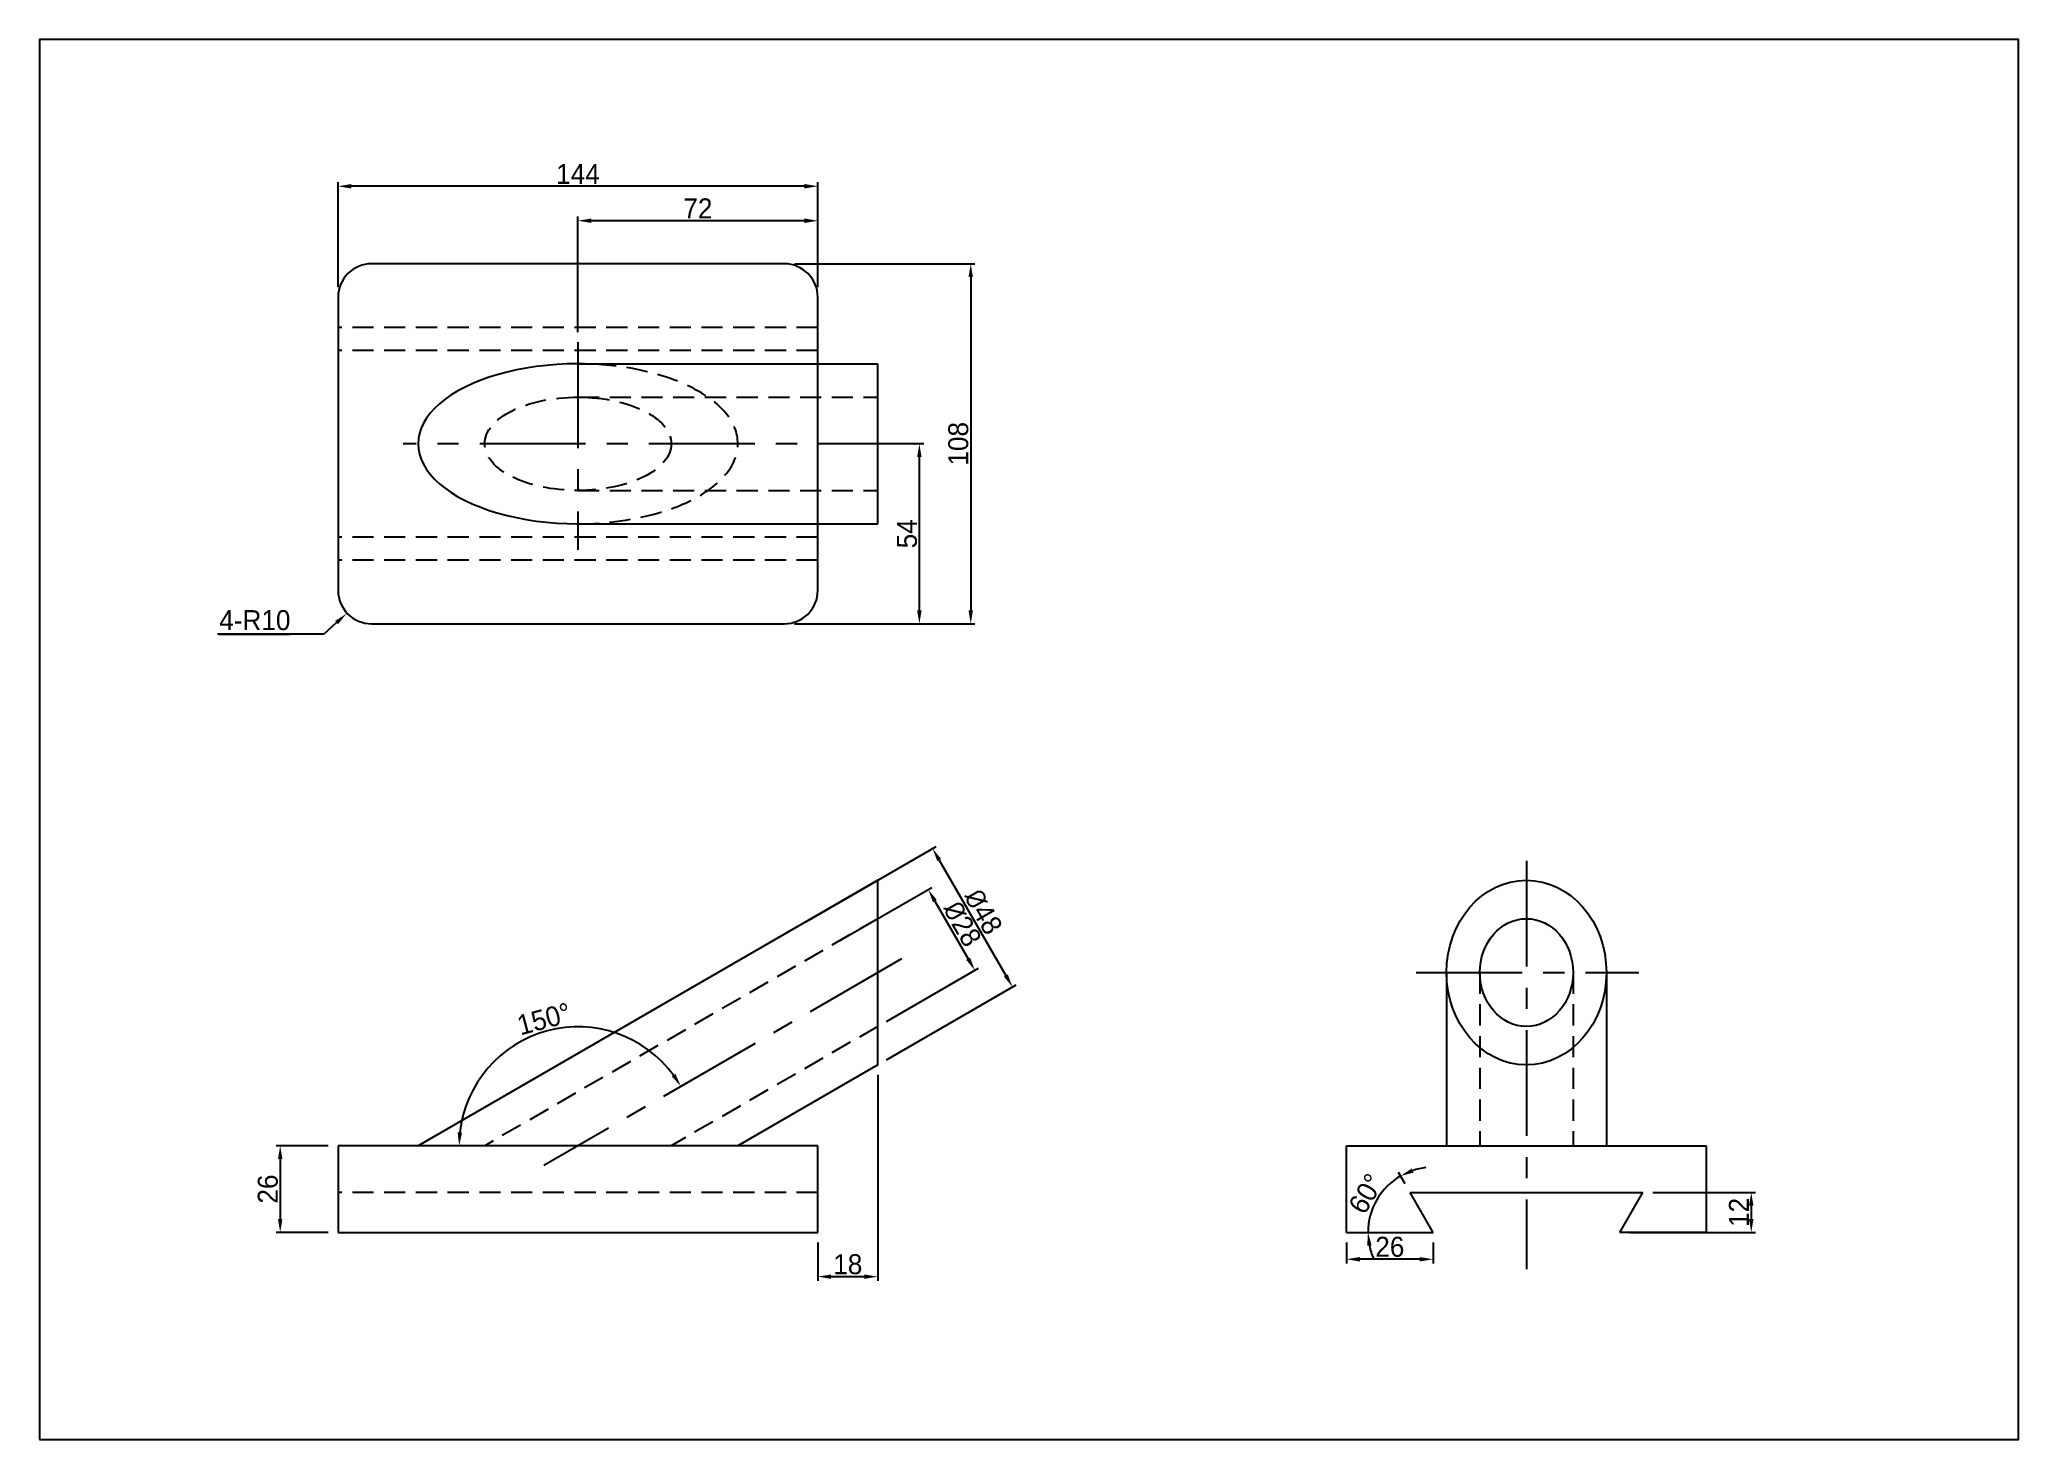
# Model space of a CAD drawing. Header units: millimetres. Extents: x 0 to 3581, y 939 to 3462.
# Drawn here: x 0 to 594, y 1472 to 1892 of the extents above; entities that cross this region are included whole.
import ezdxf
from ezdxf import colors
from ezdxf.entities.mleader import LeaderData, LeaderLine
from ezdxf.math import Vec2, Vec3

# ---------------------------------------------------------------- set-up
doc = ezdxf.new("R2010")
doc.units = ezdxf.units.MM
doc.linetypes.add('CENTER', pattern=[50.8, 31.75, -6.35, 6.35, -6.35])
doc.linetypes.add('HIDDEN', pattern=[9.525, 6.35, -3.175])
doc.styles.get("Standard").update_dxf_attribs({"font": ''})
doc.styles.get('Standard').set_extended_font_data('Gulim')
doc.dimstyles.new('ISO-25', dxfattribs={"dimtxt": 6, "dimasz": 4, "dimexe": 1.25, "dimexo": 3, "dimtad": 1, "dimtxsty": 'Standard', "dimcen": 2.5, "dimadec": 0, "dimazin": 0, "dimtfac": 1, "dimtmove": 0, "dimatfit": 3, "dimfxl": 1, "dimarcsym": 0})

msp = doc.modelspace()

# ---------------------------------------------------------------- blocks, each defined once
blk = doc.blocks.new('*D15')
at = {"color": 0, "lineweight": -2, "transparency": 16777216}
for p, q in [((251.61, 1581.5), (251.61, 1519.72)), ((233.61, 1531.25), (233.61, 1519.72)), ((237.61, 1520.97), (247.61, 1520.97))]:
    blk.add_line(p, q, dxfattribs=at)
at = {"color": 0, "transparency": 16777216}
for points in [[(237.61, 1521.63), (237.61, 1520.3), (233.61, 1520.97)], [(247.61, 1521.63), (247.61, 1520.3), (251.61, 1520.97)]]:
    blk.add_solid(points, dxfattribs=at)
at = {"layer": 'Defpoints', "color": 0, "transparency": 16777216}
for p in [(251.61, 1584.5), (233.61, 1534.25), (251.61, 1520.97)]:
    blk.add_point(p, dxfattribs=at)
at = {"color": 0, "transparency": 16777216, "insert": (242.61, 1524.67), "char_height": 6, "attachment_point": 5}
blk.add_mtext('18', dxfattribs=at)
blk = doc.blocks.new('*D16')
at = {"color": 0, "lineweight": -2, "transparency": 16777216}
for p, q in [((86.61, 1560.25), (70.98, 1560.25)), ((72.23, 1556.25), (72.23, 1538.25)), ((86.61, 1534.25), (70.98, 1534.25))]:
    blk.add_line(p, q, dxfattribs=at)
at = {"color": 0, "transparency": 16777216}
for points in [[(71.56, 1556.25), (72.89, 1556.25), (72.23, 1560.25)], [(71.56, 1538.25), (72.89, 1538.25), (72.23, 1534.25)]]:
    blk.add_solid(points, dxfattribs=at)
at = {"layer": 'Defpoints', "color": 0, "transparency": 16777216}
for p in [(89.61, 1560.25), (72.23, 1534.25), (89.61, 1534.25)]:
    blk.add_point(p, dxfattribs=at)
at = {"color": 0, "transparency": 16777216, "insert": (68.53, 1547.25), "char_height": 6, "attachment_point": 5, "rotation": 90}
blk.add_mtext('26', dxfattribs=at)
blk = doc.blocks.new('*D17')
at = {"color": 0, "lineweight": -2, "transparency": 16777216}
for p, q in [((262.48, 1770.86), (262.84, 1770.86)), ((264.09, 1720.86), (264.09, 1766.86)), ((226.61, 1716.86), (265.34, 1716.86))]:
    blk.add_line(p, q, dxfattribs=at)
at = {"color": 0, "transparency": 16777216}
for points in [[(263.42, 1766.86), (264.75, 1766.86), (264.09, 1770.86)], [(263.42, 1720.86), (264.75, 1720.86), (264.09, 1716.86)]]:
    blk.add_solid(points, dxfattribs=at)
at = {"layer": 'Defpoints', "color": 0, "transparency": 16777216}
for p in [(264.09, 1770.86), (265.48, 1770.86), (223.61, 1716.86)]:
    blk.add_point(p, dxfattribs=at)
at = {"color": 0, "transparency": 16777216, "insert": (260.38, 1743.86), "char_height": 6, "attachment_point": 5, "rotation": 90}
blk.add_mtext('54', dxfattribs=at)
blk = doc.blocks.new('*D18')
at = {"color": 0, "lineweight": -2, "transparency": 16777216}
for p, q in [((226.61, 1824.86), (280.76, 1824.86)), ((279.51, 1820.86), (279.51, 1720.86)), ((226.61, 1716.86), (280.76, 1716.86))]:
    blk.add_line(p, q, dxfattribs=at)
at = {"color": 0, "transparency": 16777216}
for points in [[(278.84, 1820.86), (280.17, 1820.86), (279.51, 1824.86)], [(278.84, 1720.86), (280.17, 1720.86), (279.51, 1716.86)]]:
    blk.add_solid(points, dxfattribs=at)
at = {"layer": 'Defpoints', "color": 0, "transparency": 16777216}
for p in [(223.61, 1824.86), (223.61, 1716.86), (279.51, 1716.86)]:
    blk.add_point(p, dxfattribs=at)
at = {"color": 0, "transparency": 16777216, "insert": (275.8, 1770.86), "char_height": 6, "attachment_point": 5, "rotation": 90}
blk.add_mtext('108', dxfattribs=at)
blk = doc.blocks.new('*D19')
at = {"color": 0, "lineweight": -2, "transparency": 16777216}
for p, q in [((161.61, 1804.31), (161.61, 1839.04)), ((229.61, 1837.79), (165.61, 1837.79)), ((233.61, 1817.86), (233.61, 1839.04))]:
    blk.add_line(p, q, dxfattribs=at)
at = {"color": 0, "transparency": 16777216}
for points in [[(165.61, 1838.46), (165.61, 1837.12), (161.61, 1837.79)], [(229.61, 1838.46), (229.61, 1837.12), (233.61, 1837.79)]]:
    blk.add_solid(points, dxfattribs=at)
at = {"layer": 'Defpoints', "color": 0, "transparency": 16777216}
for p in [(161.61, 1837.79), (233.61, 1814.86), (161.61, 1801.31)]:
    blk.add_point(p, dxfattribs=at)
at = {"color": 0, "transparency": 16777216, "insert": (197.61, 1841.5), "char_height": 6, "attachment_point": 5}
blk.add_mtext('72', dxfattribs=at)
blk = doc.blocks.new('*D20')
at = {"color": 0, "lineweight": -2, "transparency": 16777216}
for p, q in [((89.61, 1817.86), (89.61, 1849.38)), ((229.61, 1848.13), (93.61, 1848.13)), ((233.61, 1817.86), (233.61, 1849.38))]:
    blk.add_line(p, q, dxfattribs=at)
at = {"color": 0, "transparency": 16777216}
for points in [[(93.61, 1848.8), (93.61, 1847.46), (89.61, 1848.13)], [(229.61, 1848.8), (229.61, 1847.46), (233.61, 1848.13)]]:
    blk.add_solid(points, dxfattribs=at)
at = {"layer": 'Defpoints', "color": 0, "transparency": 16777216}
for p in [(89.61, 1848.13), (89.61, 1814.86), (233.61, 1814.86)]:
    blk.add_point(p, dxfattribs=at)
at = {"color": 0, "transparency": 16777216, "insert": (161.61, 1851.84), "char_height": 6, "attachment_point": 5}
blk.add_mtext('144', dxfattribs=at)
blk = doc.blocks.new('*D21')
at = {"color": 0, "lineweight": -2, "transparency": 16777216}
for p, q in [((484.24, 1546.25), (515.05, 1546.25)), ((513.8, 1542.25), (513.8, 1538.25)), ((477.31, 1534.25), (515.05, 1534.25))]:
    blk.add_line(p, q, dxfattribs=at)
at = {"color": 0, "transparency": 16777216}
for points in [[(513.13, 1542.25), (514.47, 1542.25), (513.8, 1546.25)], [(513.13, 1538.25), (514.47, 1538.25), (513.8, 1534.25)]]:
    blk.add_solid(points, dxfattribs=at)
at = {"layer": 'Defpoints', "color": 0, "transparency": 16777216}
for p in [(481.24, 1546.25), (474.31, 1534.25), (513.8, 1534.25)]:
    blk.add_point(p, dxfattribs=at)
at = {"color": 0, "transparency": 16777216, "insert": (510.09, 1540.25), "char_height": 6, "attachment_point": 5, "rotation": 90}
blk.add_mtext('12', dxfattribs=at)
blk = doc.blocks.new('*D22')
at = {"color": 0, "lineweight": -2, "transparency": 16777216}
for p, q in [((392.31, 1531.25), (392.31, 1524.94)), ((418.31, 1531.25), (418.31, 1524.94)), ((414.31, 1526.19), (396.31, 1526.19))]:
    blk.add_line(p, q, dxfattribs=at)
at = {"color": 0, "transparency": 16777216}
for points in [[(396.31, 1526.85), (396.31, 1525.52), (392.31, 1526.19)], [(414.31, 1526.85), (414.31, 1525.52), (418.31, 1526.19)]]:
    blk.add_solid(points, dxfattribs=at)
at = {"layer": 'Defpoints', "color": 0, "transparency": 16777216}
for p in [(392.31, 1534.25), (418.31, 1534.25), (392.31, 1526.19)]:
    blk.add_point(p, dxfattribs=at)
at = {"color": 0, "transparency": 16777216, "insert": (405.31, 1529.89), "char_height": 6, "attachment_point": 5}
blk.add_mtext('26', dxfattribs=at)
blk = doc.blocks.new('*D23')
at = {"color": 0, "lineweight": -2, "transparency": 16777216}
blk.add_line((409.88, 1548.85), (407.91, 1552.26), dxfattribs=at)
for start, end in [(120, 180), (96.5106, 108.2553), (191.7447, 203.4894)]:
    blk.add_arc((418.31, 1534.25), 19.55, start, end, dxfattribs=at)
at = {"color": 0, "transparency": 16777216}
for points in [[(412.46, 1552.21), (411.91, 1553.42), (408.54, 1551.18)], [(398.51, 1530.2), (399.84, 1530.34), (398.76, 1534.25)]]:
    blk.add_solid(points, dxfattribs=at)
at = {"layer": 'Defpoints', "color": 0, "transparency": 16777216}
for p in [(403.34, 1546.82), (411.38, 1546.25), (392.31, 1534.25), (418.31, 1534.25), (418.31, 1534.25)]:
    blk.add_point(p, dxfattribs=at)
at = {"color": 0, "transparency": 16777216, "insert": (398.18, 1545.87), "char_height": 6, "attachment_point": 5, "rotation": 60}
blk.add_mtext('60°', dxfattribs=at)
blk = doc.blocks.new('*D24')
at = {"color": 0, "lineweight": -2, "transparency": 16777216}
blk.add_arc((161.61, 1560.25), 35.67, 36.42825, 173.57175, dxfattribs=at)
at = {"color": 0, "transparency": 16777216}
for points in [[(190.87, 1581.8), (189.75, 1581.07), (192.5, 1578.09)], [(126.83, 1564.21), (125.5, 1564.28), (125.94, 1560.25)]]:
    blk.add_solid(points, dxfattribs=at)
at = {"layer": 'Defpoints', "color": 0, "transparency": 16777216}
for p in [(258.77, 1616.35), (167.8, 1595.38), (89.61, 1560.25), (233.61, 1560.25), (151.34, 1554.32)]:
    blk.add_point(p, dxfattribs=at)
at = {"color": 0, "transparency": 16777216, "insert": (151.42, 1598.29), "char_height": 6, "attachment_point": 5, "rotation": 15}
blk.add_mtext('150°', dxfattribs=at)
blk = doc.blocks.new('*D25')
at = {"color": 0, "lineweight": -2, "transparency": 16777216}
for p, q in [((230.21, 1627.57), (269.14, 1650.05)), ((270.06, 1645.96), (290.06, 1611.32)), ((254.21, 1586), (293.14, 1608.48))]:
    blk.add_line(p, q, dxfattribs=at)
at = {"color": 0, "transparency": 16777216}
for points in [[(270.63, 1646.29), (269.48, 1645.62), (268.06, 1649.42)], [(290.63, 1611.65), (289.48, 1610.98), (292.06, 1607.85)]]:
    blk.add_solid(points, dxfattribs=at)
at = {"layer": 'Defpoints', "color": 0, "transparency": 16777216}
for p in [(227.61, 1626.07), (292.06, 1607.85), (251.61, 1584.5)]:
    blk.add_point(p, dxfattribs=at)
at = {"color": 0, "transparency": 16777216, "insert": (283.27, 1630.49), "char_height": 6, "attachment_point": 5, "rotation": 300}
blk.add_mtext('{\\fISOCPEUR|b0|i0|c0|p34;%%C}48', dxfattribs=at)
blk = doc.blocks.new('*D26')
at = {"color": 0, "lineweight": -2, "transparency": 16777216}
for p, q in [((240.21, 1621.79), (267.84, 1637.75)), ((268.75, 1633.66), (278.75, 1616.34)), ((254.21, 1597.55), (281.84, 1613.5))]:
    blk.add_line(p, q, dxfattribs=at)
at = {"color": 0, "transparency": 16777216}
for points in [[(269.33, 1633.99), (268.18, 1633.32), (266.75, 1637.12)], [(279.33, 1616.67), (278.18, 1616), (280.75, 1612.87)]]:
    blk.add_solid(points, dxfattribs=at)
at = {"layer": 'Defpoints', "color": 0, "transparency": 16777216}
for p in [(237.61, 1620.29), (280.75, 1612.87), (251.61, 1596.05)]:
    blk.add_point(p, dxfattribs=at)
at = {"color": 0, "transparency": 16777216, "insert": (276.96, 1626.85), "char_height": 6, "attachment_point": 5, "rotation": 300}
blk.add_mtext('{\\fISOCPEUR|b0|i0|c0|p34;%%C}28', dxfattribs=at)

# ---------------------------------------------------------------- dimensions: what is measured, and where the dimension line sits
for base, p1, p2, picture, middle in [((89.609, 1848.129), (233.609, 1814.862), (89.609, 1814.862), '*D20', (161.609, 1851.838)), ((161.609, 1837.791), (233.609, 1814.862), (161.609, 1801.306), '*D19', (197.609, 1841.496)), ((251.609, 1520.966), (233.609, 1534.25), (251.609, 1584.499), '*D15', (242.609, 1524.675)), ((392.311, 1526.186), (418.311, 1534.25), (392.311, 1534.25), '*D22', (405.311, 1529.887))]:
    dim = msp.add_linear_dim(base=base, p1=p1, p2=p2, dimstyle='ISO-25')
    dim.commit()
    dim.dimension.update_dxf_attribs({"geometry": picture, "text_midpoint": middle})
for base, p1, p2, picture, middle in [((279.507, 1716.862), (223.609, 1824.862), (223.609, 1716.862), '*D18', (275.798, 1770.862)), ((264.087, 1770.862), (223.609, 1716.862), (265.477, 1770.862), '*D17', (260.382, 1743.862)), ((72.228, 1534.25), (89.609, 1560.25), (89.609, 1534.25), '*D16', (68.527, 1547.25)), ((513.799, 1534.25), (481.239, 1546.25), (474.311, 1534.25), '*D21', (510.091, 1540.25))]:
    dim = msp.add_linear_dim(base=base, p1=p1, p2=p2, angle=90, dimstyle='ISO-25')
    dim.commit()
    dim.dimension.update_dxf_attribs({"geometry": picture, "text_midpoint": middle})
for p1, p2, distance, picture, middle in [((227.609, 1626.068), (251.609, 1584.499), 46.706, '*D25', (283.266, 1630.489)), ((237.609, 1620.295), (251.609, 1596.046), 33.653, '*D26', (276.958, 1626.847))]:
    dim = msp.add_aligned_dim(p1=p1, p2=p2, distance=distance, text='{\\fISOCPEUR|b0|i0|c0|p34;%%C}<>', dimstyle='ISO-25')
    dim.commit()
    dim.dimension.update_dxf_attribs({"geometry": picture, "text_midpoint": middle})
for base, line1, line2, picture, middle in [((167.803, 1595.379), ((258.769, 1616.345), (151.336, 1554.319)), ((233.609, 1560.25), (89.609, 1560.25)), '*D24', (151.417, 1598.288)), ((403.336, 1546.815), ((418.311, 1534.25), (411.383, 1546.25)), ((392.311, 1534.25), (418.311, 1534.25)), '*D23', (398.177, 1545.875))]:
    dim = msp.add_angular_dim_2l(base=base, line1=line1, line2=line2, dimstyle='ISO-25')
    dim.commit()
    dim.dimension.update_dxf_attribs({"geometry": picture, "text_midpoint": middle})

# ---------------------------------------------------------------- linework, layer by layer
at = {"linetype": 'HIDDEN'}
for p, q in [((233.609, 1805.79), (89.609, 1805.79)), ((233.609, 1798.862), (89.609, 1798.862)), ((161.609, 1784.862), (251.609, 1784.862)), ((161.609, 1756.862), (251.609, 1756.862)), ((233.609, 1742.862), (89.609, 1742.862)), ((233.609, 1735.934), (89.609, 1735.934)), ((251.609, 1628.377), (133.609, 1560.25)), ((432.311, 1612.212), (432.311, 1560.25)), ((460.311, 1612.212), (460.311, 1560.25)), ((251.609, 1596.046), (189.609, 1560.25)), ((233.609, 1546.25), (89.609, 1546.25))]:
    msp.add_line(p, q, dxfattribs=at)
at = {"linetype": 'CENTER'}
for p, q in [((161.609, 1801.306), (161.609, 1739.089)), ((265.477, 1770.862), (109.097, 1770.862)), ((446.311, 1645.756), (446.311, 1523.241)), ((258.769, 1616.345), (151.336, 1554.319)), ((413.253, 1612.212), (480.063, 1612.212))]:
    msp.add_line(p, q, dxfattribs=at)
for p, q in [((161.609, 1794.862), (251.609, 1794.862)), ((251.609, 1746.862), (251.609, 1794.862)), ((161.609, 1746.862), (251.609, 1746.862)), ((251.609, 1639.924), (113.609, 1560.25)), ((251.609, 1584.499), (251.609, 1639.924)), ((422.311, 1612.212), (422.311, 1560.25)), ((470.311, 1612.212), (470.311, 1560.25)), ((251.609, 1584.499), (209.609, 1560.25)), ((89.609, 1560.25), (89.609, 1534.25)), ((233.609, 1560.25), (89.609, 1560.25)), ((233.609, 1534.25), (233.609, 1560.25)), ((392.311, 1534.25), (392.311, 1560.25)), ((392.311, 1560.25), (500.311, 1560.25)), ((500.311, 1560.25), (500.311, 1534.25)), ((418.311, 1534.25), (411.383, 1546.25)), ((411.383, 1546.25), (481.239, 1546.25)), ((474.311, 1534.25), (481.239, 1546.25)), ((89.609, 1534.25), (233.609, 1534.25)), ((392.311, 1534.25), (418.311, 1534.25)), ((500.311, 1534.25), (474.311, 1534.25))]:
    msp.add_line(p, q)
msp.add_lwpolyline([(0, 1472.138), (594, 1472.138), (594, 1892.138), (0, 1892.138)], close=True)
msp.add_lwpolyline([(233.609, 1726.862), (233.609, 1814.862, 0.4142136), (223.609, 1824.862), (99.609, 1824.862, 0.4142136), (89.609, 1814.862), (89.609, 1726.862, 0.4142136), (99.609, 1716.862), (223.609, 1716.862, 0.4142136)], format="xyb", close=True)
msp.add_ellipse((161.609, 1770.862), major_axis=(48, 0), ratio=0.5, start_param=1.5707963, end_param=4.712389)
at = {"linetype": 'HIDDEN'}
msp.add_ellipse((161.609, 1770.862), major_axis=(48, 0), ratio=0.5, start_param=4.712389, end_param=7.8539816, dxfattribs=at)
msp.add_ellipse((161.609, 1770.862), major_axis=(28, 0), ratio=0.5, dxfattribs=at)
for major_axis in [(0, -27.713), (0, -16.166)]:
    msp.add_ellipse((446.311, 1612.212), major_axis=major_axis, ratio=0.8660254)

msp.set_redraw_order([(e.dxf.handle, doc.entitydb.next_handle()) for e in msp.query("TEXT MTEXT ATTDEF DIMENSION ARC_DIMENSION")])  # texts and dimensions are drawn at this point

# ---------------------------------------------------------------- leaders
ml = msp.add_multileader_mtext('Standard')
ml.set_content('\\L4-R10', color=256)
ml.set_leader_properties()
ml.build(insert=Vec2(0, 0))
ml.multileader.update_dxf_attribs({"text_left_attachment_type": 8, "text_right_attachment_type": 8})
ctx = ml.context
ctx.base_point, ctx.char_height, ctx.plane_origin = Vec3(49.472, 1713.757), 6, Vec3(99.609, 1716.862)
ctx.left_attachment, ctx.right_attachment, ctx.text_align_type = 8, 8, 2
notes = []
notes.append((ctx, [(0, (1, 1, 0), (85.312, 1713.757), (-1, 0), 8, [(0, [(92.129, 1719.906)], 0, [])])]))
ctx.mtext.insert, ctx.mtext.alignment, ctx.mtext.flow_direction = Vec3(75.312, 1720.957), 3, 5
for ctx, leaders in notes:
    for number, flags, end, landing, length, lines in leaders:
        leader = LeaderData()
        leader.index, (leader.has_last_leader_line, leader.has_dogleg_vector, leader.attachment_direction) = number, flags
        leader.last_leader_point, leader.dogleg_vector, leader.dogleg_length = Vec3(end), Vec3(landing), length
        for number, points, colour, breaks in lines:
            line = LeaderLine()
            line.index, line.vertices, line.color, line.breaks = number, Vec3.list(points), colors.encode_raw_color(colour), breaks
            leader.lines.append(line)
        ctx.leaders.append(leader)

doc.saveas('drawing.dxf')
